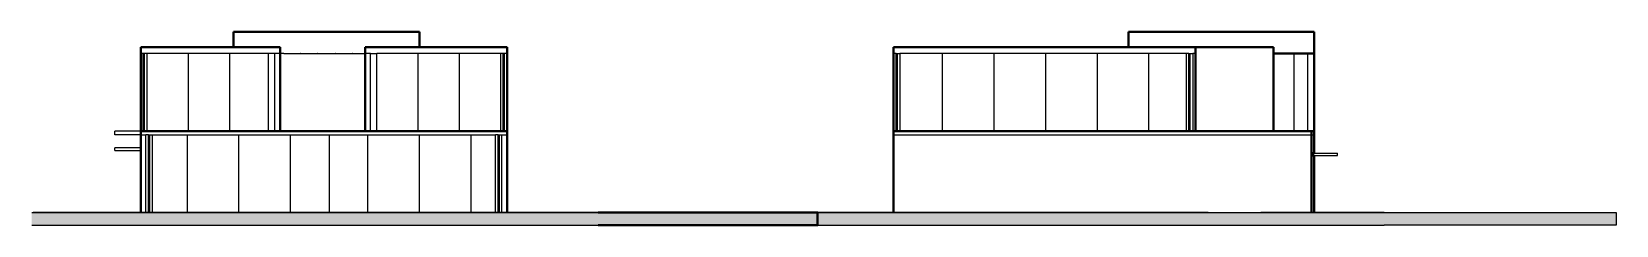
# Model space of a CAD drawing. Header units: millimetres. Extents: x -1966 to 205283, y -140015 to 7000.
# Drawn here: x 65031 to 126435, y -500 to 7000 of the extents above; entities that cross this region are included whole.
import ezdxf

# ---------------------------------------------------------------- set-up
doc = ezdxf.new("R2010")
doc.units = ezdxf.units.MM
doc.header["$LTSCALE"] = 1000
doc.layers.add('1', color=7, linetype='Continuous', lineweight=40)

msp = doc.modelspace()

# ---------------------------------------------------------------- hatches: boundary and pattern name
at = {"layer": '1'}
h = msp.add_hatch(color=256, dxfattribs=at)
h.dxf.hatch_style = 1
h.paths.add_polyline_path([(95486.1, 0.1), (86986.1, 0.1), (84594.3, 0.1), (65272.9, 0.1), (65257.1, 0.1), (65253.9, 0.1), (65117.5, 0.1), (65108.1, 0.1), (65031.2, 0.1), (65031.2, -499.9), (86986.1, -499.9), (95486.1, -499.9)])
h = msp.add_hatch(color=256, dxfattribs=at)
h.dxf.hatch_style = 1
h.paths.add_polyline_path([(126434.7, 0.1), (117434.7, 0.1), (115744.6, 0.1), (114726.1, 0.1), (113728.9, 0.1), (112999.2, 0.1), (109138.5, 0.1), (106743.7, 0.1), (106402, 0.1), (105601.8, 0.1), (104713.7, 0.1), (104496.8, 0.1), (104280, 0.1), (104063.2, 0.1), (102614.6, 0.1), (101884.9, 0.1), (95486.1, 0.1), (95486.1, -499.9), (117434.7, -499.9), (126434.7, -499.9)])

# ---------------------------------------------------------------- linework, layer by layer
for p, q in [((69354.5, 6150.1), (69254.5, 6150.1)), ((69354.5, 3152.1), (69354.5, 6150.1)), ((69404.5, 6150.1), (69354.5, 6150.1)), ((69404.5, 3152.1), (69404.5, 6150.1)), ((69504.5, 6150.1), (69404.5, 6150.1)), ((69504.5, 5128.3), (69504.5, 6150.1)), ((71104.5, 6150.1), (69504.5, 6150.1)), ((71104.5, 3150.1), (71104.5, 6150.1)), ((72704.5, 6150.1), (71104.5, 6150.1)), ((72704.5, 3152.1), (72704.5, 6150.1)), ((74204.5, 6150.1), (72704.5, 6150.1)), ((74204.5, 3152.1), (74204.5, 6150.1)), ((74454.5, 6150.1), (74204.5, 6150.1)), ((74654.5, 6150.1), (74454.5, 6150.1)), ((74454.5, 3152.1), (74454.5, 6150.1)), ((74804.9, 6150.1), (74654.5, 6150.1)), ((74804.9, 6150.1), (74805.1, 6150.1)), ((74805.1, 6150.1), (74959, 6150.1)), ((74959, 6150.1), (74959.5, 6150.1)), ((74959.5, 6150.1), (75116.5, 6150.1)), ((75116.5, 6150.1), (75117.2, 6150.1)), ((75117.2, 6150.1), (75277.1, 6150.1)), ((75277.1, 6150.1), (75278, 6150.1)), ((75278, 6150.1), (75440.3, 6150.1)), ((75441.5, 6150.1), (75440.3, 6150.1)), ((75441.5, 6150.1), (75605.8, 6150.1)), ((75607.2, 6150.1), (75605.8, 6150.1)), ((75607.2, 6150.1), (75773.2, 6150.1)), ((75774.9, 6150.1), (75773.2, 6150.1)), ((75774.9, 6150.1), (75942.2, 6150.1)), ((75944.1, 6150.1), (75942.2, 6150.1)), ((75944.1, 6150.1), (76112.3, 6150.1)), ((76114.5, 6150.1), (76112.3, 6150.1)), ((76114.5, 6150.1), (76283.2, 6150.1)), ((76285.7, 6150.1), (76283.2, 6150.1)), ((76285.7, 6150.1), (76454.5, 6150.1)), ((76457.2, 6150.1), (76454.5, 6150.1)), ((76457.2, 6150.1), (76625.8, 6150.1)), ((76628.8, 6150.1), (76625.8, 6150.1)), ((76628.8, 6150.1), (76796.7, 6150.1)), ((76799.9, 6150.1), (76796.7, 6150.1)), ((76799.9, 6150.1), (76966.8, 6150.1)), ((76970.3, 6150.1), (76966.8, 6150.1)), ((76970.3, 6150.1), (77135.8, 6150.1)), ((77139.5, 6150.1), (77135.8, 6150.1)), ((77139.5, 6150.1), (77303.2, 6150.1)), ((77307.1, 6150.1), (77303.2, 6150.1)), ((77307.1, 6150.1), (77468.7, 6150.1)), ((77472.8, 6150.1), (77468.7, 6150.1)), ((77472.8, 6150.1), (77632, 6150.1)), ((77636.2, 6150.1), (77632, 6150.1)), ((77636.2, 6150.1), (77792.5, 6150.1)), ((77796.9, 6150.1), (77792.5, 6150.1)), ((77796.9, 6150.1), (77950, 6150.1)), ((77954.5, 6150.1), (77950, 6150.1)), ((78154.5, 6150.1), (77954.5, 6150.1)), ((78154.5, 3150.1), (78154.5, 6150.1)), ((78154.5, 6150.1), (78404.5, 6150.1)), ((78404.5, 3150.1), (78404.5, 6150.1)), ((80004.5, 6150.1), (78404.5, 6150.1)), ((80004.5, 3150.1), (80004.5, 6150.1)), ((81604.5, 6150.1), (80004.5, 6150.1)), ((81604.5, 3150.1), (81604.5, 6150.1)), ((83204.5, 6150.1), (81604.5, 6150.1)), ((83204.5, 3150.1), (83204.5, 6150.1)), ((83304.5, 6150.1), (83204.5, 6150.1)), ((83304.5, 3150.1), (83304.5, 6150.1)), ((83354.5, 6150.1), (83304.5, 6150.1)), ((83354.5, 3150.1), (83354.5, 6150.1)), ((83454.5, 6150.1), (83354.5, 6150.1)), ((98526.2, 6150.1), (98426.2, 6150.1)), ((98526.2, 3150.1), (98526.2, 6150.1)), ((98526.2, 6150.1), (98576.2, 6150.1)), ((98576.2, 6150.1), (98676.2, 6150.1)), ((98576.2, 3150.1), (98576.2, 6150.1)), ((98676.2, 6150.1), (98676.2, 3150.1)), ((100326.2, 6150.1), (98676.2, 6150.1)), ((100326.2, 3150.1), (100326.2, 6150.1)), ((102326.2, 6150.1), (100326.2, 6150.1)), ((102326.2, 3150.1), (102326.2, 6150.1)), ((104326.2, 6150.1), (102326.2, 6150.1)), ((104326.2, 3150.1), (104326.2, 6150.1)), ((106326.2, 6150.1), (104326.2, 6150.1)), ((106326.2, 3150.1), (106326.2, 6150.1)), ((108326.2, 6150.1), (106326.2, 6150.1)), ((108326.2, 3150.1), (108326.2, 6150.1)), ((109776.2, 6150.1), (108326.2, 6150.1)), ((109776.2, 3150.1), (109776.2, 6150.1)), ((109876.2, 6150.1), (109776.2, 6150.1)), ((109876.2, 3150.1), (109876.2, 6150.1)), ((109876.2, 6150.1), (109926.2, 6150.1)), ((109926.2, 6150.1), (110026.2, 6150.1)), ((109926.2, 3150.1), (109926.2, 6150.1)), ((110026.2, 6150.1), (110026.3, 6150.1)), ((110026.2, 6150.1), (110026.2, 4053.2)), ((110126.2, 6150.1), (110026.3, 6150.1)), ((110026.3, 6150.1), (110026.3, 4053.2)), ((113932.5, 6150.1), (113932.5, 3151.1)), ((114468.4, 6150.1), (114468.4, 3151.1)), ((114709.9, 6150.1), (114709.9, 3150.1)), ((69504.5, 3152.1), (69504.5, 5128.3)), ((69274.5, 4152.1), (69254.5, 4152.1)), ((69274.5, 3152.1), (69274.5, 4152.1)), ((110026.3, 4053.2), (110026.2, 4053.2)), ((110026.2, 4053.2), (110026.2, 4052.6)), ((110026.3, 4052.6), (110026.2, 4052.6)), ((110026.2, 4052.6), (110026.2, 4015.8)), ((110026.3, 4015.8), (110026.2, 4015.8)), ((110026.2, 4015.8), (110026.2, 4015.2)), ((110026.2, 4015.2), (110026.3, 4015.2)), ((110026.2, 4015.2), (110026.2, 3150.1)), ((110026.3, 4053.2), (110026.3, 4052.6)), ((110026.3, 4052.6), (110026.3, 4015.8)), ((110026.3, 4015.8), (110026.3, 4015.2)), ((110026.3, 4015.2), (110026.3, 3150.1)), ((68254.5, 3000.1), (68254.5, 3150.1)), ((69254.5, 3150.1), (68254.5, 3150.1)), ((69254.5, 3000.1), (69254.5, 3150.1)), ((69504.5, 3152.1), (70042.5, 3152.1)), ((71617.2, 3152.1), (72704.5, 3152.1)), ((69254.5, 3000.1), (68254.5, 3000.1)), ((68254.5, 2400.1), (68254.5, 2500.1)), ((69254.5, 2500.1), (68254.5, 2500.1)), ((69254.5, 3000.1), (69454.5, 3000.1)), ((69454.5, 3000.1), (69454.7, 3000.1)), ((69454.5, 2500.1), (69454.5, 3000.1)), ((69454.5, 2500.1), (69454.7, 2500.1)), ((69454.5, 2407), (69454.5, 2500.1)), ((69554.7, 3000.1), (69454.7, 3000.1)), ((69454.7, 2500.1), (69454.7, 3000.1)), ((69454.7, 2407), (69454.7, 2500.1)), ((69554.7, 0.1), (69554.7, 3000.1)), ((69554.7, 3000.1), (69604.7, 3000.1)), ((69604.7, 3000.1), (69704.7, 3000.1)), ((69604.7, 0.1), (69604.7, 3000.1)), ((69704.7, 3000.1), (69704.7, 0.1)), ((69704.7, 3000.1), (71054.7, 3000.1)), ((71054.7, 3000.1), (71054.7, 0.1)), ((71054.7, 3000.1), (73054.7, 3000.1)), ((73054.7, 0.1), (73054.7, 3000.1)), ((73054.7, 3000.1), (75054.7, 3000.1)), ((75054.7, 0.1), (75054.7, 3000.1)), ((75054.7, 3000.1), (76554.7, 3000.1)), ((76554.7, 3000.1), (76554.7, 0.1)), ((76554.7, 3000.1), (78054.7, 3000.1)), ((78054.7, 0.1), (78054.7, 3000.1)), ((78054.7, 3000.1), (80054.7, 3000.1)), ((80054.7, 0.1), (80054.7, 3000.1)), ((80054.7, 3000.1), (82054.7, 3000.1)), ((82054.7, 0.1), (82054.7, 3000.1)), ((82054.7, 3000.1), (83004.7, 3000.1)), ((83004.7, 0.1), (83004.7, 3000.1)), ((83104.7, 3000.1), (83004.7, 3000.1)), ((83104.7, 0.1), (83104.7, 3000.1)), ((83104.7, 3000.1), (83154.7, 3000.1)), ((83154.7, 3000.1), (83254.7, 3000.1)), ((83154.7, 0.1), (83154.7, 3000.1)), ((83254.7, 3000.1), (83454.5, 3000.1)), ((83254.7, 0.1), (83254.7, 3000.1)), ((98426.2, 3000.1), (114626.2, 3000.1)), ((114626.2, 3000.1), (114663.1, 3000.1)), ((114663.1, 3000.1), (114691.5, 3000.1)), ((114691.5, 3000.1), (114711.6, 3000.1)), ((114711.6, 3000.1), (114723.1, 3000.1)), ((114723.1, 3000.1), (114726.1, 3000.1)), ((68254.5, 2400.1), (69254.5, 2400.1)), ((69454.7, 2407), (69454.5, 2407)), ((69454.5, 2400.1), (69454.5, 2407)), ((69454.7, 2400.1), (69454.5, 2400.1)), ((69454.5, 1493.2), (69454.5, 2400.1)), ((69454.7, 2400.1), (69454.7, 2407)), ((69454.7, 1493.2), (69454.7, 2400.1)), ((114726.1, 2300.1), (115626.2, 2300.1)), ((114726.1, 2200.1), (115626.2, 2200.1)), ((115626.2, 2200.1), (115626.2, 2300.1)), ((69454.5, 1493.2), (69454.7, 1493.2)), ((69454.5, 907), (69454.5, 1493.2)), ((69454.7, 907), (69454.7, 1493.2)), ((69454.5, 907), (69454.7, 907)), ((69454.5, 900.1), (69454.5, 907)), ((69454.7, 900.1), (69454.5, 900.1)), ((69454.5, 760.1), (69454.5, 900.1)), ((69454.7, 760.1), (69454.5, 760.1)), ((69454.5, 750.1), (69454.5, 760.1)), ((69454.5, 750.1), (69454.7, 750.1)), ((69454.5, 1.1), (69454.5, 750.1)), ((69454.7, 900.1), (69454.7, 907)), ((69454.7, 760.1), (69454.7, 900.1)), ((69454.7, 750.1), (69454.7, 760.1)), ((69454.7, 1.1), (69454.7, 750.1)), ((65037.5, 0.1), (69254.5, 0.1)), ((65037.5, 0.1), (65218, 0.1)), ((65037.5, 0.1), (65405.7, 0.1)), ((65037.5, 0.1), (65313.8, 0.1)), ((65037.5, 0.1), (65186.3, 0.1)), ((65037.5, 0.1), (65079, 0.1)), ((65037.5, 0.1), (65566.8, 0.1)), ((65037.5, 0.1), (65594, 0.1)), ((65037.5, 0.1), (65190.5, 0.1)), ((65037.5, 0.1), (65312.3, 0.1)), ((65037.5, 0.1), (65680, 0.1)), ((65037.5, 0.1), (65685.7, 0.1)), ((65037.5, 0.1), (65504.8, 0.1)), ((65037.5, 0.1), (65474.3, 0.1)), ((65037.5, 0.1), (65262.6, 0.1)), ((65037.5, 0.1), (65450.2, 0.1)), ((65037.5, 0.1), (65358.3, 0.1)), ((65037.5, 0.1), (65230.9, 0.1)), ((65037.5, 0.1), (65123.5, 0.1)), ((65037.5, 0.1), (65067.5, 0.1)), ((65037.5, 0.1), (65611.4, 0.1)), ((65037.5, 0.1), (65235.1, 0.1)), ((65037.5, 0.1), (65356.9, 0.1)), ((65037.5, 0.1), (65059.7, 0.1)), ((65037.5, 0.1), (65724.6, 0.1)), ((65037.5, 0.1), (65730.3, 0.1)), ((65037.5, 0.1), (65549.4, 0.1)), ((65037.5, 0.1), (65518.8, 0.1)), ((65037.5, 0.1), (65224.7, 0.1)), ((65037.5, 0.1), (65412.3, 0.1)), ((65037.5, 0.1), (65320.4, 0.1)), ((65037.5, 0.1), (65193, 0.1)), ((65037.5, 0.1), (65085.6, 0.1)), ((65037.5, 0.1), (65573.5, 0.1)), ((65037.5, 0.1), (65600.7, 0.1)), ((65037.5, 0.1), (65197.2, 0.1)), ((65037.5, 0.1), (65319, 0.1)), ((65037.5, 0.1), (65686.7, 0.1)), ((65037.5, 0.1), (65692.4, 0.1)), ((65037.5, 0.1), (65511.5, 0.1)), ((65037.5, 0.1), (65480.9, 0.1)), ((65037.5, 0.1), (65265.9, 0.1)), ((65037.5, 0.1), (65453.5, 0.1)), ((65037.5, 0.1), (65361.7, 0.1)), ((65037.5, 0.1), (65234.2, 0.1)), ((65037.5, 0.1), (65126.9, 0.1)), ((65037.5, 0.1), (65070.9, 0.1)), ((65037.5, 0.1), (65614.7, 0.1)), ((65037.5, 0.1), (65238.4, 0.1)), ((65037.5, 0.1), (65360.2, 0.1)), ((65037.5, 0.1), (65063.1, 0.1)), ((65037.5, 0.1), (65727.9, 0.1)), ((65037.5, 0.1), (65733.6, 0.1)), ((65037.5, 0.1), (65552.7, 0.1)), ((65037.5, 0.1), (65522.1, 0.1)), ((65037.5, 0.1), (65499.3, 0.1)), ((65037.5, 0.1), (65407.4, 0.1)), ((65037.5, 0.1), (65280, 0.1)), ((65037.5, 0.1), (65172.6, 0.1)), ((65037.5, 0.1), (65116.6, 0.1)), ((65037.5, 0.1), (65068.3, 0.1)), ((65037.5, 0.1), (65075.1, 0.1)), ((65037.5, 0.1), (65108.8, 0.1)), ((65037.5, 0.1), (65773.7, 0.1)), ((65037.5, 0.1), (65779.4, 0.1)), ((65037.5, 0.1), (65598.4, 0.1)), ((65037.5, 0.1), (65567.9, 0.1)), ((65037.5, 0.1), (65569.8, 0.1)), ((65037.5, 0.1), (65477.9, 0.1)), ((65037.5, 0.1), (65243.1, 0.1)), ((65037.5, 0.1), (65110.9, 0.1)), ((65037.5, 0.1), (65187.1, 0.1)), ((65037.5, 0.1), (65073.1, 0.1)), ((65037.5, 0.1), (65138.7, 0.1)), ((65037.5, 0.1), (65083.4, 0.1)), ((65037.5, 0.1), (65145.6, 0.1)), ((65037.5, 0.1), (65844.1, 0.1)), ((65037.5, 0.1), (65849.8, 0.1)), ((65037.5, 0.1), (65668.9, 0.1)), ((65037.5, 0.1), (65638.3, 0.1)), ((65037.5, 0.1), (65561, 0.1)), ((65037.5, 0.1), (65469.1, 0.1)), ((65037.5, 0.1), (65234.3, 0.1)), ((65037.5, 0.1), (65102.2, 0.1)), ((65037.5, 0.1), (65178.3, 0.1)), ((65037.5, 0.1), (65064.3, 0.1)), ((65037.5, 0.1), (65130, 0.1)), ((65037.5, 0.1), (65074.6, 0.1)), ((65037.5, 0.1), (65136.8, 0.1)), ((65037.5, 0.1), (65835.4, 0.1)), ((65037.5, 0.1), (65841.1, 0.1)), ((65037.5, 0.1), (65660.1, 0.1)), ((65037.5, 0.1), (65629.6, 0.1)), ((65043.5, 0.1), (65638.6, 0.1)), ((65046.8, 0.1), (65641.9, 0.1)), ((65047.3, 0.1), (65406, 0.1)), ((65051.7, 0.1), (65253.9, 0.1)), ((65056.1, 0.1), (65341.7, 0.1)), ((65058.3, 0.1), (65260.5, 0.1)), ((65059.3, 0.1), (65311.6, 0.1)), ((65060.6, 0.1), (65660.5, 0.1)), ((65064.9, 0.1), (65350.4, 0.1)), ((65069.7, 0.1), (65284.2, 0.1)), ((65083.3, 0.1), (65106.1, 0.1)), ((65084.4, 0.1), (65608, 0.1)), ((65090, 0.1), (65112.8, 0.1)), ((65091, 0.1), (65614.6, 0.1)), ((65092.5, 0.1), (65687.7, 0.1)), ((65439.8, 0.1), (65094, 0.1)), ((65094.9, 0.1), (65170.5, 0.1)), ((65096.2, 0.1), (65298.4, 0.1)), ((65099.5, 0.1), (65301.7, 0.1)), ((65103.7, 0.1), (65179.3, 0.1)), ((69254.5, 0.1), (65108.1, 0.1)), ((65109, 0.1), (65467.7, 0.1)), ((69254.5, 0.1), (65117.5, 0.1)), ((65117.7, 0.1), (65476.4, 0.1)), ((65119.8, 0.1), (65281.5, 0.1)), ((65121, 0.1), (65373.3, 0.1)), ((65122.3, 0.1), (65722.2, 0.1)), ((65123.6, 0.1), (65334, 0.1)), ((65126.5, 0.1), (65288.1, 0.1)), ((65127.9, 0.1), (65150.7, 0.1)), ((65473.8, 0.1), (65128, 0.1)), ((65128.9, 0.1), (65652.5, 0.1)), ((65129.8, 0.1), (65382.1, 0.1)), ((65130.3, 0.1), (65340.6, 0.1)), ((65131.1, 0.1), (65730.9, 0.1)), ((65131.2, 0.1), (65154, 0.1)), ((65131.4, 0.1), (65345.9, 0.1)), ((65132.3, 0.1), (65655.8, 0.1)), ((65140.2, 0.1), (65354.6, 0.1)), ((65145.3, 0.1), (65347.5, 0.1)), ((65148, 0.1), (65636.2, 0.1)), ((65149.3, 0.1), (65352.2, 0.1)), ((65154.2, 0.1), (65749.4, 0.1)), ((65154.6, 0.1), (65642.9, 0.1)), ((69254.5, 0.1), (65155, 0.1)), ((65155.9, 0.1), (65358.8, 0.1)), ((65163, 0.1), (65758.1, 0.1)), ((69254.5, 0.1), (65164.3, 0.1)), ((65164.4, 0.1), (65326, 0.1)), ((65167.7, 0.1), (65329.3, 0.1)), ((65168.2, 0.1), (65378.6, 0.1)), ((65171.5, 0.1), (65381.9, 0.1)), ((65177, 0.1), (65199.8, 0.1)), ((65178, 0.1), (65701.6, 0.1)), ((65180.3, 0.1), (65643, 0.1)), ((65183.9, 0.1), (65501.1, 0.1)), ((65187, 0.1), (65649.7, 0.1)), ((65190.5, 0.1), (65507.8, 0.1)), ((65192.5, 0.1), (65680.8, 0.1)), ((65193.8, 0.1), (65396.7, 0.1)), ((65195.8, 0.1), (65684.1, 0.1)), ((65197.1, 0.1), (65400, 0.1)), ((65207, 0.1), (65409.2, 0.1)), ((65209.6, 0.1), (65434.8, 0.1)), ((65213.4, 0.1), (65375.1, 0.1)), ((65215.8, 0.1), (65418, 0.1)), ((65216.3, 0.1), (65441.5, 0.1)), ((65217.3, 0.1), (65427.6, 0.1)), ((65224.9, 0.1), (65687.6, 0.1)), ((65228.2, 0.1), (65690.9, 0.1)), ((65228.4, 0.1), (65545.7, 0.1)), ((65231.7, 0.1), (65549, 0.1)), ((65238.7, 0.1), (65261.5, 0.1)), ((65239.7, 0.1), (65763.3, 0.1)), ((65241.6, 0.1), (65729.8, 0.1)), ((65242.9, 0.1), (65445.8, 0.1)), ((65245.4, 0.1), (65616.1, 0.1)), ((65247.4, 0.1), (65270.2, 0.1)), ((65248.5, 0.1), (65772.1, 0.1)), ((65252, 0.1), (65622.7, 0.1)), ((65253.9, 0.1), (65257.1, 0.1)), ((65254.2, 0.1), (65479.4, 0.1)), ((86986.1, 0.1), (65257.1, 0.1)), ((65257.1, 0.1), (65272.9, 0.1)), ((86986.1, 0.1), (65257.1, 0.1)), ((65257.5, 0.1), (65482.7, 0.1)), ((86986.1, 0.1), (65272.9, 0.1)), ((65273.9, 0.1), (65736.6, 0.1)), ((65275.1, 0.1), (65436.8, 0.1)), ((65277.5, 0.1), (65594.7, 0.1)), ((65279, 0.1), (65489.3, 0.1)), ((65283.9, 0.1), (65445.6, 0.1)), ((65284.2, 0.1), (65357, 0.1)), ((65287.7, 0.1), (65522.9, 0.1)), ((65287.7, 0.1), (65498.1, 0.1)), ((65289.9, 0.1), (65660.6, 0.1)), ((65290.8, 0.1), (65363.7, 0.1)), ((65293.2, 0.1), (65664, 0.1)), ((65294.4, 0.1), (65529.6, 0.1)), ((65300.6, 0.1), (65528.6, 0.1)), ((65303.2, 0.1), (65528.4, 0.1)), ((65303.3, 0.1), (65791.6, 0.1)), ((65304.6, 0.1), (65507.5, 0.1)), ((65307.3, 0.1), (65535.3, 0.1)), ((65312.1, 0.1), (65800.3, 0.1)), ((65313.4, 0.1), (65516.3, 0.1)), ((65319.1, 0.1), (65490.3, 0.1)), ((65325.8, 0.1), (65497, 0.1)), ((65328.7, 0.1), (65401.6, 0.1)), ((65330.6, 0.1), (65684.3, 0.1)), ((65332, 0.1), (65404.9, 0.1)), ((65332.3, 0.1), (65567.5, 0.1)), ((65334.3, 0.1), (65538.4, 0.1)), ((65335.6, 0.1), (65570.8, 0.1)), ((65335.6, 0.1), (65798.3, 0.1)), ((65337.2, 0.1), (65691, 0.1)), ((65338.6, 0.1), (65655.5, 0.1)), ((65684.3, 0.1), (65338.6, 0.1)), ((65339, 0.1), (65709.7, 0.1)), ((65339.2, 0.1), (65656.5, 0.1)), ((65339.9, 0.1), (65469.1, 0.1)), ((65340.9, 0.1), (65545, 0.1)), ((65344.4, 0.1), (65807.1, 0.1)), ((65345.2, 0.1), (65573.2, 0.1)), ((65345.2, 0.1), (65662.2, 0.1)), ((65691, 0.1), (65345.2, 0.1)), ((65346.6, 0.1), (65475.7, 0.1)), ((65348, 0.1), (65665.2, 0.1)), ((65348.5, 0.1), (65576.5, 0.1)), ((65363.7, 0.1), (65534.9, 0.1)), ((65364.1, 0.1), (65667.1, 0.1)), ((65364.9, 0.1), (65590.1, 0.1)), ((65367, 0.1), (65538.2, 0.1)), ((65370.7, 0.1), (65673.8, 0.1)), ((65373.7, 0.1), (65598.9, 0.1)), ((65375.1, 0.1), (65728.9, 0.1)), ((65377.8, 0.1), (65450.7, 0.1)), ((65378.4, 0.1), (65732.2, 0.1)), ((65378.8, 0.1), (65582.9, 0.1)), ((65381.4, 0.1), (65616.6, 0.1)), ((65382.1, 0.1), (65586.2, 0.1)), ((65383.1, 0.1), (65700.1, 0.1)), ((65728.9, 0.1), (65383.1, 0.1)), ((65384.5, 0.1), (65513.6, 0.1)), ((65386.4, 0.1), (65703.4, 0.1)), ((65732.2, 0.1), (65386.4, 0.1)), ((65387.8, 0.1), (65516.9, 0.1)), ((65394.2, 0.1), (65622.2, 0.1)), ((65396.8, 0.1), (65573.3, 0.1)), ((65399.1, 0.1), (65685.3, 0.1)), ((65400.7, 0.1), (65771.4, 0.1)), ((65403.5, 0.1), (65580, 0.1)), ((65405.7, 0.1), (65691.9, 0.1)), ((65408.6, 0.1), (65711.7, 0.1)), ((65409.5, 0.1), (65780.2, 0.1)), ((65412, 0.1), (65715, 0.1)), ((65412.8, 0.1), (65583.9, 0.1)), ((65424.2, 0.1), (65778, 0.1)), ((65427.9, 0.1), (65632, 0.1)), ((65432.2, 0.1), (65749.2, 0.1)), ((65778, 0.1), (65432.2, 0.1)), ((65433.5, 0.1), (65562.7, 0.1)), ((65439.5, 0.1), (65512.4, 0.1)), ((65441.4, 0.1), (65617.9, 0.1)), ((65443.1, 0.1), (65678.3, 0.1)), ((65443.6, 0.1), (65729.8, 0.1)), ((65444.7, 0.1), (65621.2, 0.1)), ((65446.9, 0.1), (65733.1, 0.1)), ((65448.3, 0.1), (65521.1, 0.1)), ((65451.8, 0.1), (65687, 0.1)), ((65455.9, 0.1), (65683.9, 0.1)), ((65457.7, 0.1), (65760.8, 0.1)), ((65458.6, 0.1), (65646.9, 0.1)), ((65460.2, 0.1), (65579.2, 0.1)), ((65464.7, 0.1), (65692.7, 0.1)), ((65465.2, 0.1), (65653.6, 0.1)), ((65466.8, 0.1), (65585.8, 0.1)), ((65474.5, 0.1), (65645.6, 0.1)), ((65483.2, 0.1), (65654.4, 0.1)), ((65485.9, 0.1), (65839.7, 0.1)), ((65489.6, 0.1), (65693.7, 0.1)), ((65490.5, 0.1), (65667, 0.1)), ((65492.7, 0.1), (65778.9, 0.1)), ((65493.9, 0.1), (65810.9, 0.1)), ((65839.7, 0.1), (65493.9, 0.1)), ((65494.7, 0.1), (65848.4, 0.1)), ((65495.2, 0.1), (65624.4, 0.1)), ((65498.4, 0.1), (65702.5, 0.1)), ((65498.9, 0.1), (65678.2, 0.1)), ((65502.2, 0.1), (65625.3, 0.1)), ((65502.6, 0.1), (65819.6, 0.1)), ((65848.4, 0.1), (65502.6, 0.1)), ((65503.1, 0.1), (65691.5, 0.1)), ((65504, 0.1), (65633.2, 0.1)), ((65504.7, 0.1), (65623.7, 0.1)), ((65505.6, 0.1), (65684.9, 0.1)), ((65506.4, 0.1), (65694.8, 0.1)), ((65508, 0.1), (65627, 0.1)), ((65508.9, 0.1), (65632, 0.1)), ((65519.4, 0.1), (65822.5, 0.1)), ((65528.2, 0.1), (65831.2, 0.1)), ((65538.7, 0.1), (65671.6, 0.1)), ((65543.5, 0.1), (65722.8, 0.1)), ((65545.3, 0.1), (65678.2, 0.1)), ((65546.8, 0.1), (65669.9, 0.1)), ((65546.8, 0.1), (65726.1, 0.1)), ((65550.1, 0.1), (65673.2, 0.1)), ((65552.2, 0.1), (65740.6, 0.1)), ((65552.2, 0.1), (65728.7, 0.1)), ((65553.8, 0.1), (65672.8, 0.1)), ((65554.4, 0.1), (65840.6, 0.1)), ((65560.9, 0.1), (65737.4, 0.1)), ((65563.1, 0.1), (65849.4, 0.1)), ((65569.8, 0.1), (65687.2, 0.1)), ((65576.4, 0.1), (65693.9, 0.1)), ((65580.9, 0.1), (65750.9, 0.1)), ((65583.2, 0.1), (65716.1, 0.1)), ((65586.5, 0.1), (65719.4, 0.1)), ((65592.6, 0.1), (65771.8, 0.1)), ((65595.8, 0.1), (65719, 0.1)), ((65613.9, 0.1), (65802.3, 0.1)), ((65614.3, 0.1), (65731.8, 0.1)), ((65615.5, 0.1), (65734.5, 0.1)), ((65617.6, 0.1), (65735.1, 0.1)), ((65622.7, 0.1), (65811, 0.1)), ((65624.3, 0.1), (65743.3, 0.1)), ((65632.3, 0.1), (65765.2, 0.1)), ((65654.3, 0.1), (65833.5, 0.1)), ((65657.6, 0.1), (65780.7, 0.1)), ((65663, 0.1), (65842.3, 0.1)), ((65663.4, 0.1), (65780.9, 0.1)), ((65666.3, 0.1), (65789.4, 0.1)), ((65694, 0.1), (65826.9, 0.1)), ((65702.8, 0.1), (65835.7, 0.1)), ((65725.1, 0.1), (65842.6, 0.1)), ((65733.9, 0.1), (65851.3, 0.1)), ((65905.1, 0.1), (66073.5, 0.1)), ((66229.1, 0.1), (66244.8, 0.1)), ((66553, 0.1), (66568.8, 0.1)), ((69254.5, 0.1), (66910.8, 0.1)), ((69254.5, 0.1), (67713.1, 0.1)), ((68950.1, 0.1), (69266.1, 0.1)), ((68950.1, 0.1), (68994.4, 0.1)), ((75328.2, 0.1), (68969.1, 0.1)), ((68994.4, 0.1), (68969.1, 0.1)), ((74258.5, 0.1), (68994.4, 0.1)), ((74258.5, 0.1), (69115.9, 0.1)), ((69132.7, 0.1), (69115.9, 0.1)), ((74988.2, 0.1), (69132.7, 0.1)), ((69187.3, 0.1), (86986.1, 0.1)), ((69187.3, 0.1), (69218.9, 0.1)), ((86986.1, 0.1), (69218.9, 0.1)), ((69254.5, 0.1), (69454.5, 0.1)), ((69323.4, 0.1), (69298.1, 0.1)), ((69454.1, 0.1), (69437.3, 0.1)), ((69454.7, 1.1), (69454.5, 1.1)), ((69454.5, 0.1), (69454.5, 1.1)), ((69454.7, 0.1), (69454.5, 0.1)), ((69454.7, 0.1), (69454.5, 0.1)), ((69454.7, 0.1), (69454.5, 0.1)), ((69454.7, 0.1), (69454.5, 0.1)), ((69454.7, 0.1), (69454.5, 0.1)), ((69454.7, 0.1), (69454.5, 0.1)), ((69454.7, 0.1), (69454.5, 0.1)), ((69454.7, 0.1), (69454.7, 1.1)), ((69454.7, 0.1), (69554.7, 0.1)), ((69508.7, 0.1), (69540.3, 0.1)), ((69604.7, 0.1), (69554.7, 0.1)), ((69704.7, 0.1), (69604.7, 0.1)), ((71054.7, 0.1), (69704.7, 0.1)), ((73054.7, 0.1), (71054.7, 0.1)), ((78549.1, 0.1), (72910.9, 0.1)), ((73054.7, 0.1), (75054.7, 0.1)), ((76945.1, 0.1), (74666, 0.1)), ((77352.8, 0.1), (74988.2, 0.1)), ((75054.7, 0.1), (76554.7, 0.1)), ((78549.1, 0.1), (75328.2, 0.1)), ((78422.5, 0.1), (76057.9, 0.1)), ((79278.8, 0.1), (76057.9, 0.1)), ((76554.7, 0.1), (78054.7, 0.1)), ((80182.6, 0.1), (76945.1, 0.1)), ((80912.3, 0.1), (77674.8, 0.1)), ((79618.8, 0.1), (77674.8, 0.1)), ((78054.7, 0.1), (80054.7, 0.1)), ((80765.7, 0.1), (78721, 0.1)), ((81643.4, 0.1), (79278.8, 0.1)), ((81114.1, 0.1), (79618.8, 0.1)), ((81835.4, 0.1), (79790.7, 0.1)), ((80182.6, 0.1), (79977.8, 0.1)), ((80054.7, 0.1), (82054.7, 0.1)), ((82713.1, 0.1), (80348.5, 0.1)), ((81843.8, 0.1), (80348.5, 0.1)), ((85950.6, 0.1), (80912.3, 0.1)), ((81114.1, 0.1), (81843.8, 0.1)), ((86986.1, 0.1), (81733, 0.1)), ((82054.7, 0.1), (83004.7, 0.1)), ((83004.7, 0.1), (83104.7, 0.1)), ((85056.3, 0.1), (83011.6, 0.1)), ((83154.7, 0.1), (83104.7, 0.1)), ((83254.7, 0.1), (83154.7, 0.1)), ((83254.7, 0.1), (83454.5, 0.1)), ((86986.1, 0.1), (83454.5, 0.1)), ((86986.1, 0.1), (83454.5, 0.1)), ((86986.1, 0.1), (83454.5, 0.1)), ((86986.1, 0.1), (83454.5, 0.1)), ((86986.1, 0.1), (83454.5, 0.1)), ((85402.5, 0.1), (83454.5, 0.1)), ((84600.2, 0.1), (83454.5, 0.1)), ((86986.1, 0.1), (83454.5, 0.1)), ((86126, 0.1), (84081.3, 0.1)), ((84594.3, 0.1), (86986.1, 0.1)), ((86986.1, 0.1), (84594.3, 0.1)), ((86986.1, 0.1), (85631.8, 0.1)), ((86986.1, 0.1), (86434.1, 0.1)), ((95486.1, 0.1), (98426.2, 0.1)), ((102105.7, 0.1), (95486.1, 0.1)), ((95486.1, 0.1), (100815.2, 0.1)), ((95486.1, 0.1), (102614.6, 0.1)), ((104111.4, 0.1), (95486.1, 0.1)), ((97569.1, 0.1), (95486.1, 0.1)), ((97570.7, 0.1), (95486.1, 0.1)), ((97467.6, 0.1), (95486.1, 0.1)), ((97416.8, 0.1), (95486.1, 0.1)), ((97366, 0.1), (95486.1, 0.1)), ((102056.7, 0.1), (95486.1, 0.1)), ((97187, 0.1), (96881.7, 0.1)), ((97615.3, 0.1), (96884.1, 0.1)), ((97466.5, 0.1), (96892.1, 0.1)), ((97204.5, 0.1), (96896.4, 0.1)), ((97990.9, 0.1), (96912.6, 0.1)), ((97329.6, 0.1), (96920.3, 0.1)), ((97615.3, 0.1), (96926.3, 0.1)), ((97786, 0.1), (96927.7, 0.1)), ((97612, 0.1), (96929.6, 0.1)), ((97940.3, 0.1), (96929.7, 0.1)), ((98197, 0.1), (96946.7, 0.1)), ((97231, 0.1), (96964.5, 0.1)), ((97344, 0.1), (96977.6, 0.1)), ((97177.6, 0.1), (97013.8, 0.1)), ((97559, 0.1), (97024.9, 0.1)), ((97273.5, 0.1), (97052.2, 0.1)), ((97291.1, 0.1), (97054, 0.1)), ((97422.9, 0.1), (97087.7, 0.1)), ((97391.9, 0.1), (97093.8, 0.1)), ((97194.2, 0.1), (97136, 0.1)), ((97255.3, 0.1), (97160.7, 0.1)), ((97263.3, 0.1), (97164, 0.1)), ((97696.8, 0.1), (97177.3, 0.1)), ((97533.6, 0.1), (97189.8, 0.1)), ((97452.3, 0.1), (97220.5, 0.1)), ((97323.6, 0.1), (97246.7, 0.1)), ((97569.9, 0.1), (97258.7, 0.1)), ((97693.9, 0.1), (97278.8, 0.1)), ((97482.9, 0.1), (97309.1, 0.1)), ((97490, 0.1), (97319.9, 0.1)), ((97608.7, 0.1), (97383.6, 0.1)), ((97636.7, 0.1), (97391.7, 0.1)), ((97529, 0.1), (97405.7, 0.1)), ((97719.1, 0.1), (97405.7, 0.1)), ((97830.5, 0.1), (97440.2, 0.1)), ((98197, 0.1), (97456.2, 0.1)), ((97560.4, 0.1), (97504.6, 0.1)), ((97742.8, 0.1), (97522.4, 0.1)), ((97936.6, 0.1), (97560.4, 0.1)), ((100815.2, 0.1), (97566.1, 0.1)), ((99104.7, 0.1), (97566.1, 0.1)), ((98426.2, 0.1), (97569.1, 0.1)), ((97713.7, 0.1), (97570.7, 0.1)), ((97743.4, 0.1), (97594.4, 0.1)), ((98318.9, 0.1), (97626.9, 0.1)), ((97797, 0.1), (97647.2, 0.1)), ((98085.7, 0.1), (97710.6, 0.1)), ((97930.4, 0.1), (97770.2, 0.1)), ((99321.5, 0.1), (97782.9, 0.1)), ((97846.6, 0.1), (97785.5, 0.1)), ((97991.7, 0.1), (97834.1, 0.1)), ((98072.9, 0.1), (97873.9, 0.1)), ((98172.2, 0.1), (97909.9, 0.1)), ((98101.5, 0.1), (97957.8, 0.1)), ((98213.8, 0.1), (97990.3, 0.1)), ((99538.4, 0.1), (97999.8, 0.1)), ((98343.4, 0.1), (98030.6, 0.1)), ((98165.7, 0.1), (98042.9, 0.1)), ((98386.6, 0.1), (98109.2, 0.1)), ((98187.6, 0.1), (98124.7, 0.1)), ((98284.6, 0.1), (98172.2, 0.1)), ((99755.2, 0.1), (98216.6, 0.1)), ((98363.1, 0.1), (98284.6, 0.1)), ((98321.1, 0.1), (98313.5, 0.1)), ((98411.3, 0.1), (98334.9, 0.1)), ((98426.2, 0.1), (114626.2, 0.1)), ((101884.9, 0.1), (99104.7, 0.1)), ((103414, 0.1), (100657.8, 0.1)), ((100657.8, 0.1), (102688.4, 0.1)), ((102688.4, 0.1), (101544.9, 0.1)), ((101884.9, 0.1), (105332.3, 0.1)), ((105351.1, 0.1), (102614.6, 0.1)), ((102614.6, 0.1), (106062, 0.1)), ((106514.3, 0.1), (103414, 0.1)), ((105332.3, 0.1), (104063.2, 0.1)), ((105601.8, 0.1), (104063.2, 0.1)), ((105818.6, 0.1), (104280, 0.1)), ((106035.4, 0.1), (104496.8, 0.1)), ((104621.4, 0.1), (108068.8, 0.1)), ((106252.3, 0.1), (104713.7, 0.1)), ((105351.1, 0.1), (106514.3, 0.1)), ((105351.1, 0.1), (112659.2, 0.1)), ((106402, 0.1), (105601.8, 0.1)), ((108068.8, 0.1), (106062, 0.1)), ((106402, 0.1), (108227.9, 0.1)), ((109138.3, 0.1), (106743.7, 0.1)), ((109138.5, 0.1), (107131.8, 0.1)), ((107131.8, 0.1), (110622.4, 0.1)), ((109633, 0.1), (107238.4, 0.1)), ((110127.7, 0.1), (107733.2, 0.1)), ((110622.4, 0.1), (108227.9, 0.1)), ((109138.5, 0.1), (112999.2, 0.1)), ((115876.7, 0.1), (112659.2, 0.1)), ((112999.2, 0.1), (116171.8, 0.1)), ((113728.9, 0.1), (116901.5, 0.1)), ((115735.7, 0.1), (113728.9, 0.1)), ((114626.2, 0.1), (114663.1, 0.1)), ((114663.1, 0.1), (114691.5, 0.1)), ((114691.5, 0.1), (114711.6, 0.1)), ((114711.6, 0.1), (114723.1, 0.1)), ((114723.1, 0.1), (114726.1, 0.1)), ((117434.7, 0.1), (114726.1, 0.1)), ((114768.5, 0.1), (114726.1, 0.1)), ((114812.9, 0.1), (114726.1, 0.1)), ((114779.4, 0.1), (114726.1, 0.1)), ((115068.1, 0.1), (114726.1, 0.1)), ((114919, 0.1), (114726.1, 0.1)), ((115301.3, 0.1), (114726.1, 0.1)), ((114922.7, 0.1), (114726.1, 0.1)), ((114973.3, 0.1), (114726.1, 0.1)), ((115179.5, 0.1), (114726.1, 0.1)), ((115179.5, 0.1), (114726.1, 0.1)), ((116917, 0.1), (114726.1, 0.1)), ((114912.8, 0.1), (114752.6, 0.1)), ((114829, 0.1), (114767.9, 0.1)), ((114974.2, 0.1), (114816.5, 0.1)), ((115055.3, 0.1), (114856.3, 0.1)), ((115154.6, 0.1), (114892.3, 0.1)), ((115084, 0.1), (114940.2, 0.1)), ((115196.2, 0.1), (114972.7, 0.1)), ((115325.8, 0.1), (115013, 0.1)), ((115148.1, 0.1), (115025.3, 0.1)), ((115369, 0.1), (115091.6, 0.1)), ((115170, 0.1), (115107.1, 0.1)), ((115267, 0.1), (115154.6, 0.1)), ((115345.5, 0.1), (115267, 0.1)), ((115303.6, 0.1), (115296, 0.1)), ((115393.8, 0.1), (115317.3, 0.1)), ((115421.2, 0.1), (115408.8, 0.1)), ((116171.8, 0.1), (115717.9, 0.1)), ((115717.9, 0.1), (117434.7, 0.1)), ((115735.7, 0.1), (117434.7, 0.1)), ((115744.6, 0.1), (117434.7, 0.1)), ((116946.4, 0.1), (115876.7, 0.1)), ((115934.8, 0.1), (117434.7, 0.1)), ((116151.6, 0.1), (117434.7, 0.1)), ((116946.4, 0.1), (116465.4, 0.1)), ((116465.4, 0.1), (117434.7, 0.1)), ((117434.7, 0.1), (116901.5, 0.1)), ((117434.7, 0.1), (116917, 0.1)), ((65037.5, -499.9), (86986.1, -499.9)), ((95486.1, -499.9), (117434.7, -499.9))]:
    msp.add_line(p, q)
msp.add_lwpolyline([(117434.7, 0.1), (126434.7, 0.1), (126434.7, -499.9), (117434.7, -499.9)])
for p, q in [((72854.5, 6400.1), (72854.5, 6850.1)), ((72854.8, 6850.1), (72854.5, 6850.1)), ((72854.8, 7000.1), (72856.8, 7000.1)), ((72854.8, 6850.1), (72854.8, 7000.1)), ((72866.8, 7000.1), (72856.8, 7000.1)), ((72884.8, 7000.1), (72866.8, 7000.1)), ((72910.9, 7000.1), (72884.8, 7000.1)), ((72944.8, 7000.1), (72910.9, 7000.1)), ((72986.5, 7000.1), (72944.8, 7000.1)), ((73036, 7000.1), (72986.5, 7000.1)), ((73093.1, 7000.1), (73036, 7000.1)), ((73157.7, 7000.1), (73093.1, 7000.1)), ((73229.7, 7000.1), (73157.7, 7000.1)), ((73308.9, 7000.1), (73229.7, 7000.1)), ((73395, 7000.1), (73308.9, 7000.1)), ((73488.1, 7000.1), (73395, 7000.1)), ((73587.7, 7000.1), (73488.1, 7000.1)), ((73693.7, 7000.1), (73587.7, 7000.1)), ((73805.9, 7000.1), (73693.7, 7000.1)), ((73924, 7000.1), (73805.9, 7000.1)), ((74047.7, 7000.1), (73924, 7000.1)), ((74176.9, 7000.1), (74047.7, 7000.1)), ((74311.1, 7000.1), (74176.9, 7000.1)), ((74450, 7000.1), (74311.1, 7000.1)), ((74593.5, 7000.1), (74450, 7000.1)), ((74741.1, 7000.1), (74593.5, 7000.1)), ((74892.5, 7000.1), (74741.1, 7000.1)), ((75047.4, 7000.1), (74892.5, 7000.1)), ((75205.5, 7000.1), (75047.4, 7000.1)), ((75366.3, 7000.1), (75205.5, 7000.1)), ((75529.6, 7000.1), (75366.3, 7000.1)), ((75694.9, 7000.1), (75529.6, 7000.1)), ((75862, 7000.1), (75694.9, 7000.1)), ((76030.3, 7000.1), (75862, 7000.1)), ((76199.6, 7000.1), (76030.3, 7000.1)), ((76369.5, 7000.1), (76199.6, 7000.1)), ((76369.5, 7000.1), (76454.5, 7000.1)), ((76454.5, 7000.1), (76539.5, 7000.1)), ((76539.5, 7000.1), (76709.4, 7000.1)), ((76709.4, 7000.1), (76878.7, 7000.1)), ((76878.7, 7000.1), (77047, 7000.1)), ((77047, 7000.1), (77214.1, 7000.1)), ((77214.1, 7000.1), (77379.4, 7000.1)), ((77379.4, 7000.1), (77542.7, 7000.1)), ((77542.7, 7000.1), (77703.5, 7000.1)), ((77703.5, 7000.1), (77861.6, 7000.1)), ((77861.6, 7000.1), (78016.5, 7000.1)), ((78016.5, 7000.1), (78167.9, 7000.1)), ((78167.9, 7000.1), (78315.5, 7000.1)), ((78315.5, 7000.1), (78459, 7000.1)), ((78459, 7000.1), (78598, 7000.1)), ((78598, 7000.1), (78732.2, 7000.1)), ((78732.2, 7000.1), (78861.3, 7000.1)), ((78861.3, 7000.1), (78985, 7000.1)), ((78985, 7000.1), (79103.1, 7000.1)), ((79103.1, 7000.1), (79215.3, 7000.1)), ((79215.3, 7000.1), (79321.3, 7000.1)), ((79321.3, 7000.1), (79421, 7000.1)), ((79421, 7000.1), (79514, 7000.1)), ((79514, 7000.1), (79600.2, 7000.1)), ((79600.2, 7000.1), (79679.3, 7000.1)), ((79679.3, 7000.1), (79751.3, 7000.1)), ((79751.3, 7000.1), (79815.9, 7000.1)), ((79815.9, 7000.1), (79873, 7000.1)), ((79873, 7000.1), (79922.5, 7000.1)), ((79922.5, 7000.1), (79964.2, 7000.1)), ((79964.2, 7000.1), (79998.2, 7000.1)), ((79998.2, 7000.1), (80024.2, 7000.1)), ((80024.2, 7000.1), (80042.2, 7000.1)), ((80042.2, 7000.1), (80052.2, 7000.1)), ((80052.2, 7000.1), (80054.3, 7000.1)), ((80054.3, 6850.1), (80054.3, 7000.1)), ((80054.5, 6400.1), (80054.5, 6850.1)), ((107527.2, 7000.1), (107526.2, 7000.1)), ((107526.2, 7000.1), (107526.2, 6850.1)), ((107527.2, 6850.1), (107526.2, 6850.1)), ((107526.2, 6400.1), (107526.2, 6850.1)), ((107527.2, 7000.1), (107535.3, 7000.1)), ((107535.3, 7000.1), (107551.3, 7000.1)), ((107551.3, 7000.1), (107575.3, 7000.1)), ((107575.3, 7000.1), (107607.3, 7000.1)), ((107607.3, 7000.1), (107647.1, 7000.1)), ((107647.1, 7000.1), (107694.6, 7000.1)), ((107694.6, 7000.1), (107749.8, 7000.1)), ((107749.8, 7000.1), (107812.6, 7000.1)), ((107812.6, 7000.1), (107882.7, 7000.1)), ((107882.7, 7000.1), (107960.1, 7000.1)), ((107960.1, 7000.1), (108044.6, 7000.1)), ((108044.6, 7000.1), (108135.9, 7000.1)), ((108135.9, 7000.1), (108233.9, 7000.1)), ((108233.9, 7000.1), (108338.3, 7000.1)), ((108338.3, 7000.1), (108449, 7000.1)), ((108449, 7000.1), (108565.7, 7000.1)), ((108565.7, 7000.1), (108688, 7000.1)), ((108688, 7000.1), (108815.8, 7000.1)), ((108815.8, 7000.1), (108948.8, 7000.1)), ((108948.8, 7000.1), (109086.6, 7000.1)), ((109086.6, 7000.1), (109229, 7000.1)), ((109229, 7000.1), (109375.5, 7000.1)), ((109375.5, 7000.1), (109526.1, 7000.1)), ((109526.1, 7000.1), (109680.1, 7000.1)), ((109680.1, 7000.1), (109837.4, 7000.1)), ((109837.4, 7000.1), (109997.6, 7000.1)), ((109997.6, 7000.1), (110160.3, 7000.1)), ((110160.3, 7000.1), (110325.2, 7000.1)), ((110325.2, 7000.1), (110491.8, 7000.1)), ((110491.8, 7000.1), (110659.9, 7000.1)), ((110659.9, 7000.1), (110828.9, 7000.1)), ((110828.9, 7000.1), (110998.7, 7000.1)), ((110998.7, 7000.1), (111168.7, 7000.1)), ((111168.7, 7000.1), (111338.7, 7000.1)), ((111338.7, 7000.1), (111508.2, 7000.1)), ((111508.2, 7000.1), (111676.8, 7000.1)), ((111676.8, 7000.1), (111844.2, 7000.1)), ((111844.2, 7000.1), (112010, 7000.1)), ((112010, 7000.1), (112173.8, 7000.1)), ((112173.8, 7000.1), (112335.3, 7000.1)), ((112335.3, 7000.1), (112494.1, 7000.1)), ((112494.1, 7000.1), (112649.8, 7000.1)), ((112649.8, 7000.1), (112802.1, 7000.1)), ((112802.1, 7000.1), (112950.7, 7000.1)), ((112950.7, 7000.1), (113095.2, 7000.1)), ((113095.2, 7000.1), (113235.4, 7000.1)), ((113235.4, 7000.1), (113370.8, 7000.1)), ((113370.8, 7000.1), (113501.2, 7000.1)), ((113501.2, 7000.1), (113626.3, 7000.1)), ((113626.3, 7000.1), (113745.9, 7000.1)), ((113745.9, 7000.1), (113859.5, 7000.1)), ((113859.5, 7000.1), (113967.1, 7000.1)), ((113967.1, 7000.1), (114068.4, 7000.1)), ((114068.4, 7000.1), (114163.1, 7000.1)), ((114163.1, 7000.1), (114251, 7000.1)), ((114251, 7000.1), (114331.9, 7000.1)), ((114331.9, 7000.1), (114405.7, 7000.1)), ((114405.7, 7000.1), (114472.2, 7000.1)), ((114472.2, 7000.1), (114531.2, 7000.1)), ((114531.2, 7000.1), (114582.6, 7000.1)), ((114582.6, 7000.1), (114626.3, 7000.1)), ((114626.3, 7000.1), (114662.1, 7000.1)), ((114662.1, 7000.1), (114690.1, 7000.1)), ((114690.1, 7000.1), (114710.2, 7000.1)), ((114710.2, 7000.1), (114722.2, 7000.1)), ((114722.2, 7000.1), (114726.2, 7000.1)), ((114726.2, 6850.1), (114726.2, 7000.1)), ((114726.2, 6150.1), (114726.2, 6850.1)), ((69254.5, 6300.1), (69254.5, 6400.1)), ((69254.5, 6400.1), (69304.5, 6400.1)), ((69254.5, 6150.1), (69254.5, 6300.1)), ((69254.5, 6150.1), (69254.5, 3150.1)), ((72854.5, 6400.1), (69304.5, 6400.1)), ((72858.6, 6400.1), (72854.5, 6400.1)), ((72870.8, 6400.1), (72858.6, 6400.1)), ((72891.2, 6400.1), (72870.8, 6400.1)), ((72919.6, 6400.1), (72891.2, 6400.1)), ((72956, 6400.1), (72919.6, 6400.1)), ((73000.3, 6400.1), (72956, 6400.1)), ((73052.5, 6400.1), (73000.3, 6400.1)), ((73112.4, 6400.1), (73052.5, 6400.1)), ((73179.8, 6400.1), (73112.4, 6400.1)), ((73254.7, 6400.1), (73179.8, 6400.1)), ((73336.8, 6400.1), (73254.7, 6400.1)), ((73426, 6400.1), (73336.8, 6400.1)), ((73522, 6400.1), (73426, 6400.1)), ((73624.7, 6400.1), (73522, 6400.1)), ((73733.8, 6400.1), (73624.7, 6400.1)), ((73849.1, 6400.1), (73733.8, 6400.1)), ((73970.2, 6400.1), (73849.1, 6400.1)), ((74097, 6400.1), (73970.2, 6400.1)), ((74229.1, 6400.1), (74097, 6400.1)), ((74366.3, 6400.1), (74229.1, 6400.1)), ((74508.2, 6400.1), (74366.3, 6400.1)), ((74654.5, 6400.1), (74508.2, 6400.1)), ((74654.5, 6300.1), (74654.5, 6400.1)), ((74654.5, 6150.1), (74654.5, 6300.1)), ((74654.5, 3152.1), (74654.5, 6150.1)), ((77954.5, 6300.1), (77954.5, 6400.1)), ((77954.5, 6400.1), (78004.5, 6400.1)), ((77954.5, 6150.1), (77954.5, 6300.1)), ((77954.5, 3152.1), (77954.5, 6150.1)), ((78104.1, 6400.1), (78004.5, 6400.1)), ((78254.5, 6400.1), (78104.1, 6400.1)), ((78400.8, 6400.1), (78254.5, 6400.1)), ((78542.7, 6400.1), (78400.8, 6400.1)), ((78679.9, 6400.1), (78542.7, 6400.1)), ((78812, 6400.1), (78679.9, 6400.1)), ((78938.8, 6400.1), (78812, 6400.1)), ((79060, 6400.1), (78938.8, 6400.1)), ((79175.2, 6400.1), (79060, 6400.1)), ((79284.3, 6400.1), (79175.2, 6400.1)), ((79387, 6400.1), (79284.3, 6400.1)), ((79483, 6400.1), (79387, 6400.1)), ((79572.2, 6400.1), (79483, 6400.1)), ((79654.3, 6400.1), (79572.2, 6400.1)), ((79729.2, 6400.1), (79654.3, 6400.1)), ((79796.6, 6400.1), (79729.2, 6400.1)), ((79856.5, 6400.1), (79796.6, 6400.1)), ((79908.7, 6400.1), (79856.5, 6400.1)), ((79953, 6400.1), (79908.7, 6400.1)), ((79989.5, 6400.1), (79953, 6400.1)), ((80017.9, 6400.1), (79989.5, 6400.1)), ((80038.2, 6400.1), (80017.9, 6400.1)), ((80050.4, 6400.1), (80038.2, 6400.1)), ((80054.5, 6400.1), (80050.4, 6400.1)), ((83454.5, 6400.1), (80054.5, 6400.1)), ((83454.5, 6300.1), (83454.5, 6400.1)), ((83454.5, 6150.1), (83454.5, 6300.1)), ((83454.5, 6150.1), (83454.5, 3150.1)), ((98426.2, 6300.1), (98426.2, 6400.1)), ((98426.2, 6400.1), (98476.2, 6400.1)), ((98426.2, 6150.1), (98426.2, 6300.1)), ((98426.2, 3150.1), (98426.2, 6150.1)), ((107526.2, 6400.1), (98476.2, 6400.1)), ((107530.3, 6400.1), (107526.2, 6400.1)), ((107542.5, 6400.1), (107530.3, 6400.1)), ((107562.9, 6400.1), (107542.5, 6400.1)), ((107591.3, 6400.1), (107562.9, 6400.1)), ((107627.7, 6400.1), (107591.3, 6400.1)), ((107672.1, 6400.1), (107627.7, 6400.1)), ((107724.2, 6400.1), (107672.1, 6400.1)), ((107784.1, 6400.1), (107724.2, 6400.1)), ((107851.6, 6400.1), (107784.1, 6400.1)), ((107926.4, 6400.1), (107851.6, 6400.1)), ((108008.5, 6400.1), (107926.4, 6400.1)), ((108097.7, 6400.1), (108008.5, 6400.1)), ((108193.8, 6400.1), (108097.7, 6400.1)), ((108296.4, 6400.1), (108193.8, 6400.1)), ((108405.5, 6400.1), (108296.4, 6400.1)), ((108520.8, 6400.1), (108405.5, 6400.1)), ((108641.9, 6400.1), (108520.8, 6400.1)), ((108768.7, 6400.1), (108641.9, 6400.1)), ((108900.9, 6400.1), (108768.7, 6400.1)), ((109038, 6400.1), (108900.9, 6400.1)), ((109179.9, 6400.1), (109038, 6400.1)), ((109326.2, 6400.1), (109179.9, 6400.1)), ((109476.6, 6400.1), (109326.2, 6400.1)), ((109630.7, 6400.1), (109476.6, 6400.1)), ((109788.2, 6400.1), (109630.7, 6400.1)), ((109948.8, 6400.1), (109788.2, 6400.1)), ((110112, 6400.1), (109948.8, 6400.1)), ((110126.2, 6400.1), (110112, 6400.1)), ((110126.2, 6300.1), (110126.2, 6400.1)), ((110277.5, 6400.1), (110126.2, 6400.1)), ((110126.2, 6150.1), (110126.2, 6300.1)), ((110126.2, 3151.1), (110126.2, 6150.1)), ((110444.9, 6400.1), (110277.5, 6400.1)), ((110613.9, 6400.1), (110444.9, 6400.1)), ((110784, 6400.1), (110613.9, 6400.1)), ((110954.9, 6400.1), (110784, 6400.1)), ((111126.2, 6400.1), (110954.9, 6400.1)), ((111297.5, 6400.1), (111126.2, 6400.1)), ((111468.4, 6400.1), (111297.5, 6400.1)), ((111638.6, 6400.1), (111468.4, 6400.1)), ((111807.5, 6400.1), (111638.6, 6400.1)), ((111975, 6400.1), (111807.5, 6400.1)), ((112140.5, 6400.1), (111975, 6400.1)), ((112303.7, 6400.1), (112140.5, 6400.1)), ((112464.2, 6400.1), (112303.7, 6400.1)), ((112621.7, 6400.1), (112464.2, 6400.1)), ((112775.8, 6400.1), (112621.7, 6400.1)), ((112926.2, 6400.1), (112775.8, 6400.1)), ((112926.2, 6400.1), (113072.5, 6400.1)), ((113144.7, 6400.1), (113072.5, 6400.1)), ((113144.7, 6300.1), (113144.7, 6400.1)), ((113144.7, 6300.1), (113144.7, 6150.1)), ((113144.7, 3151.1), (113144.7, 6150.1)), ((113144.7, 6150.1), (113214.4, 6150.1)), ((113290.5, 6150.1), (113214.4, 6150.1)), ((113290.5, 6150.1), (113351.6, 6150.1)), ((113431, 6150.1), (113351.6, 6150.1)), ((113431, 6150.1), (113483.7, 6150.1)), ((113565.8, 6150.1), (113483.7, 6150.1)), ((113565.8, 6150.1), (113610.5, 6150.1)), ((113694.5, 6150.1), (113610.5, 6150.1)), ((113694.5, 6150.1), (113731.7, 6150.1)), ((113816.8, 6150.1), (113731.7, 6150.1)), ((113816.8, 6150.1), (113846.9, 6150.1)), ((113932.5, 6150.1), (113846.9, 6150.1)), ((113932.5, 6150.1), (113956, 6150.1)), ((114041.3, 6150.1), (113956, 6150.1)), ((114041.3, 6150.1), (114058.7, 6150.1)), ((114142.8, 6150.1), (114058.7, 6150.1)), ((114142.8, 6150.1), (114154.7, 6150.1)), ((114236.8, 6150.1), (114154.7, 6150.1)), ((114236.8, 6150.1), (114243.9, 6150.1)), ((114323.2, 6150.1), (114243.9, 6150.1)), ((114323.2, 6150.1), (114326, 6150.1)), ((114326, 6150.1), (114400.9, 6150.1)), ((114401.6, 6150.1), (114400.9, 6150.1)), ((114401.6, 6150.1), (114468.4, 6150.1)), ((114471.9, 6150.1), (114468.4, 6150.1)), ((114471.9, 6150.1), (114528.2, 6150.1)), ((114533.9, 6150.1), (114528.2, 6150.1)), ((114533.9, 6150.1), (114580.4, 6150.1)), ((114587.4, 6150.1), (114580.4, 6150.1)), ((114587.4, 6150.1), (114624.8, 6150.1)), ((114632.4, 6150.1), (114624.8, 6150.1)), ((114632.4, 6150.1), (114661.2, 6150.1)), ((114668.7, 6150.1), (114661.2, 6150.1)), ((114668.7, 6150.1), (114689.6, 6150.1)), ((114696.2, 6150.1), (114689.6, 6150.1)), ((114696.2, 6150.1), (114709.9, 6150.1)), ((114714.9, 6150.1), (114709.9, 6150.1)), ((114714.9, 6150.1), (114722.2, 6150.1)), ((114724.6, 6150.1), (114722.2, 6150.1)), ((114724.6, 6150.1), (114725.5, 6150.1)), ((114725.5, 3150.1), (114725.5, 6150.1)), ((114725.5, 6150.1), (114726.2, 6150.1)), ((69254.5, 4152.1), (69254.5, 3150.1)), ((69254.5, 3150.1), (69274.5, 3152.1)), ((69274.5, 3150.1), (69254.5, 3150.1)), ((69254.5, 3150.1), (69254.5, 3000.1)), ((69274.5, 3152.1), (69274.5, 3150.1)), ((69274.5, 3152.1), (69354.5, 3152.1)), ((69274.5, 3150.1), (69274.5, 3152.1)), ((69354.5, 3150.1), (69274.5, 3150.1)), ((69354.5, 3150.1), (69354.5, 3152.1)), ((69354.5, 3152.1), (69404.5, 3152.1)), ((69404.5, 3150.1), (69354.5, 3150.1)), ((69404.5, 3150.1), (69404.5, 3152.1)), ((69404.5, 3152.1), (69504.5, 3152.1)), ((69504.5, 3150.1), (69404.5, 3150.1)), ((69504.5, 3150.1), (69504.5, 3152.1)), ((71617.2, 3150.1), (69504.5, 3150.1)), ((72704.5, 3150.1), (71613, 3150.1)), ((72704.5, 3150.1), (72704.5, 3152.1)), ((72704.5, 3152.1), (74204.5, 3152.1)), ((74204.5, 3150.1), (72704.5, 3150.1)), ((74204.5, 3150.1), (74204.5, 3152.1)), ((74204.5, 3152.1), (74454.5, 3152.1)), ((74454.5, 3150.1), (74204.5, 3150.1)), ((74454.5, 3150.1), (74454.5, 3152.1)), ((74454.5, 3152.1), (74654.5, 3152.1)), ((74654.5, 3150.1), (74454.5, 3150.1)), ((74654.5, 3150.1), (74654.5, 3152.1)), ((74654.5, 3152.1), (74805.1, 3152.1)), ((74805.1, 3150.1), (74654.5, 3150.1)), ((74805.1, 3152.1), (74959.5, 3152.1)), ((74959.5, 3150.1), (74805.1, 3150.1)), ((74959.5, 3152.1), (75117.2, 3152.1)), ((75117.2, 3150.1), (74959.5, 3150.1)), ((75117.2, 3152.1), (75278, 3152.1)), ((75278, 3150.1), (75117.2, 3150.1)), ((75278, 3152.1), (75441.5, 3152.1)), ((75441.5, 3150.1), (75278, 3150.1)), ((75441.5, 3152.1), (75607.2, 3152.1)), ((75607.2, 3150.1), (75441.5, 3150.1)), ((75607.2, 3152.1), (75774.9, 3152.1)), ((75774.9, 3150.1), (75607.2, 3150.1)), ((75774.9, 3152.1), (75944.1, 3152.1)), ((75944.1, 3150.1), (75774.9, 3150.1)), ((75944.1, 3152.1), (76114.5, 3152.1)), ((76114.5, 3150.1), (75944.1, 3150.1)), ((76114.5, 3152.1), (76285.7, 3152.1)), ((76285.7, 3150.1), (76114.5, 3150.1)), ((76285.7, 3152.1), (76457.2, 3152.1)), ((76457.2, 3150.1), (76285.7, 3150.1)), ((76457.2, 3152.1), (76628.8, 3152.1)), ((76628.8, 3150.1), (76457.2, 3150.1)), ((76628.8, 3152.1), (76799.9, 3152.1)), ((76799.9, 3150.1), (76628.8, 3150.1)), ((76799.9, 3152.1), (76970.3, 3152.1)), ((76970.3, 3150.1), (76799.9, 3150.1)), ((76970.3, 3152.1), (77139.5, 3152.1)), ((77139.5, 3150.1), (76970.3, 3150.1)), ((77139.5, 3152.1), (77307.1, 3152.1)), ((77307.1, 3150.1), (77139.5, 3150.1)), ((77307.1, 3152.1), (77472.8, 3152.1)), ((77472.8, 3150.1), (77307.1, 3150.1)), ((77472.8, 3152.1), (77636.2, 3152.1)), ((77636.2, 3150.1), (77472.8, 3150.1)), ((77636.2, 3152.1), (77796.9, 3152.1)), ((77796.9, 3150.1), (77636.2, 3150.1)), ((77796.9, 3152.1), (77954.5, 3152.1)), ((77954.5, 3150.1), (77796.9, 3150.1)), ((77954.5, 3152.1), (77954.5, 3150.1)), ((78154.5, 3150.1), (77954.5, 3150.1)), ((78404.5, 3150.1), (78154.5, 3150.1)), ((80004.5, 3150.1), (78404.5, 3150.1)), ((81604.5, 3150.1), (80004.5, 3150.1)), ((83204.5, 3150.1), (81604.5, 3150.1)), ((83204.5, 3150.1), (83304.5, 3150.1)), ((83354.5, 3150.1), (83304.5, 3150.1)), ((83354.5, 3150.1), (83454.5, 3150.1)), ((83454.5, 3000.1), (83454.5, 3150.1)), ((98426.2, 3000.1), (98426.2, 3150.1)), ((98426.2, 3150.1), (98526.2, 3150.1)), ((98576.2, 3150.1), (98526.2, 3150.1)), ((98676.2, 3150.1), (98576.2, 3150.1)), ((100326.2, 3150.1), (98676.2, 3150.1)), ((102326.2, 3150.1), (100326.2, 3150.1)), ((104326.2, 3150.1), (102326.2, 3150.1)), ((106326.2, 3150.1), (104326.2, 3150.1)), ((108326.2, 3150.1), (106326.2, 3150.1)), ((109776.2, 3150.1), (108326.2, 3150.1)), ((109876.2, 3150.1), (109776.2, 3150.1)), ((109926.2, 3150.1), (109876.2, 3150.1)), ((110026.2, 3150.1), (109926.2, 3150.1)), ((110026.3, 3150.1), (110026.2, 3150.1)), ((110126.2, 3150.1), (110026.3, 3150.1)), ((110126.2, 3150.1), (110126.2, 3151.1)), ((113144.7, 3151.1), (110126.2, 3151.1)), ((113290.5, 3151.1), (113144.7, 3151.1)), ((113431, 3151.1), (113290.5, 3151.1)), ((113565.8, 3151.1), (113431, 3151.1)), ((113694.5, 3151.1), (113565.8, 3151.1)), ((113816.8, 3151.1), (113694.5, 3151.1)), ((113932.5, 3151.1), (113816.8, 3151.1)), ((114041.3, 3151.1), (113932.5, 3151.1)), ((114142.8, 3151.1), (114041.3, 3151.1)), ((114236.8, 3151.1), (114142.8, 3151.1)), ((114323.2, 3151.1), (114236.8, 3151.1)), ((114401.6, 3151.1), (114323.2, 3151.1)), ((114471.9, 3151.1), (114401.6, 3151.1)), ((114533.9, 3151.1), (114471.9, 3151.1)), ((114587.4, 3151.1), (114533.9, 3151.1)), ((114626.2, 3151.1), (114587.4, 3151.1)), ((114626.2, 3150.1), (114626.2, 3151.1)), ((114626.2, 3000.1), (114626.2, 3150.1)), ((114629.1, 3150.1), (114626.2, 3150.1)), ((114629.1, 3150.1), (114632.4, 3150.1)), ((114632.4, 3150.1), (114646.4, 3150.1)), ((114663.1, 3150.1), (114646.4, 3150.1)), ((114665.6, 3150.1), (114663.1, 3150.1)), ((114665.6, 3150.1), (114668.7, 3150.1)), ((114668.7, 3150.1), (114679.1, 3150.1)), ((114691.5, 3150.1), (114679.1, 3150.1)), ((114693.6, 3150.1), (114691.5, 3150.1)), ((114693.6, 3150.1), (114696.2, 3150.1)), ((114696.2, 3150.1), (114703.1, 3150.1)), ((114711.6, 3150.1), (114703.1, 3150.1)), ((114712.9, 3150.1), (114711.6, 3150.1)), ((114712.9, 3150.1), (114714.9, 3150.1)), ((114714.9, 3150.1), (114718.4, 3150.1)), ((114723.1, 3150.1), (114718.4, 3150.1)), ((114723.5, 3150.1), (114723.1, 3150.1)), ((114723.5, 3150.1), (114724.6, 3150.1)), ((114724.9, 3150.1), (114724.6, 3150.1)), ((114725.5, 3150.1), (114724.9, 3150.1)), ((114726.1, 3150.1), (114725.5, 3150.1)), ((114726.1, 3000.1), (114726.1, 3150.1)), ((69254.5, 3000.1), (69254.5, 2500.1)), ((69254.5, 2500.1), (69254.5, 2400.1)), ((83454.5, 0.1), (83454.5, 3000.1)), ((98426.2, 3000.1), (98426.2, 0.1)), ((114626.2, 2300.1), (114626.2, 3000.1)), ((114726.1, 2300.1), (114726.1, 3000.1)), ((69254.5, 2400.1), (69254.5, 0.1)), ((114626.2, 2200.1), (114626.2, 2300.1)), ((114626.2, 2300.1), (114663.1, 2300.1)), ((114626.2, 2200.1), (114626.2, 2300.1)), ((114626.2, 0.1), (114626.2, 2200.1)), ((114626.2, 2200.1), (114663.1, 2200.1)), ((114663.1, 2300.1), (114691.5, 2300.1)), ((114663.1, 2200.1), (114691.5, 2200.1)), ((114691.5, 2300.1), (114711.6, 2300.1)), ((114691.5, 2200.1), (114711.6, 2200.1)), ((114711.6, 2300.1), (114723.1, 2300.1)), ((114711.6, 2200.1), (114723.1, 2200.1)), ((114723.1, 2300.1), (114726.1, 2300.1)), ((114723.1, 2200.1), (114726.1, 2200.1)), ((114726.1, 0.1), (114726.1, 2200.1))]:
    msp.add_line(p, q, dxfattribs=at)
msp.add_lwpolyline([(86986.1, 0.1), (95486.1, 0.1), (95486.1, -499.9), (86986.1, -499.9)], dxfattribs=at)

doc.saveas('drawing.dxf')
